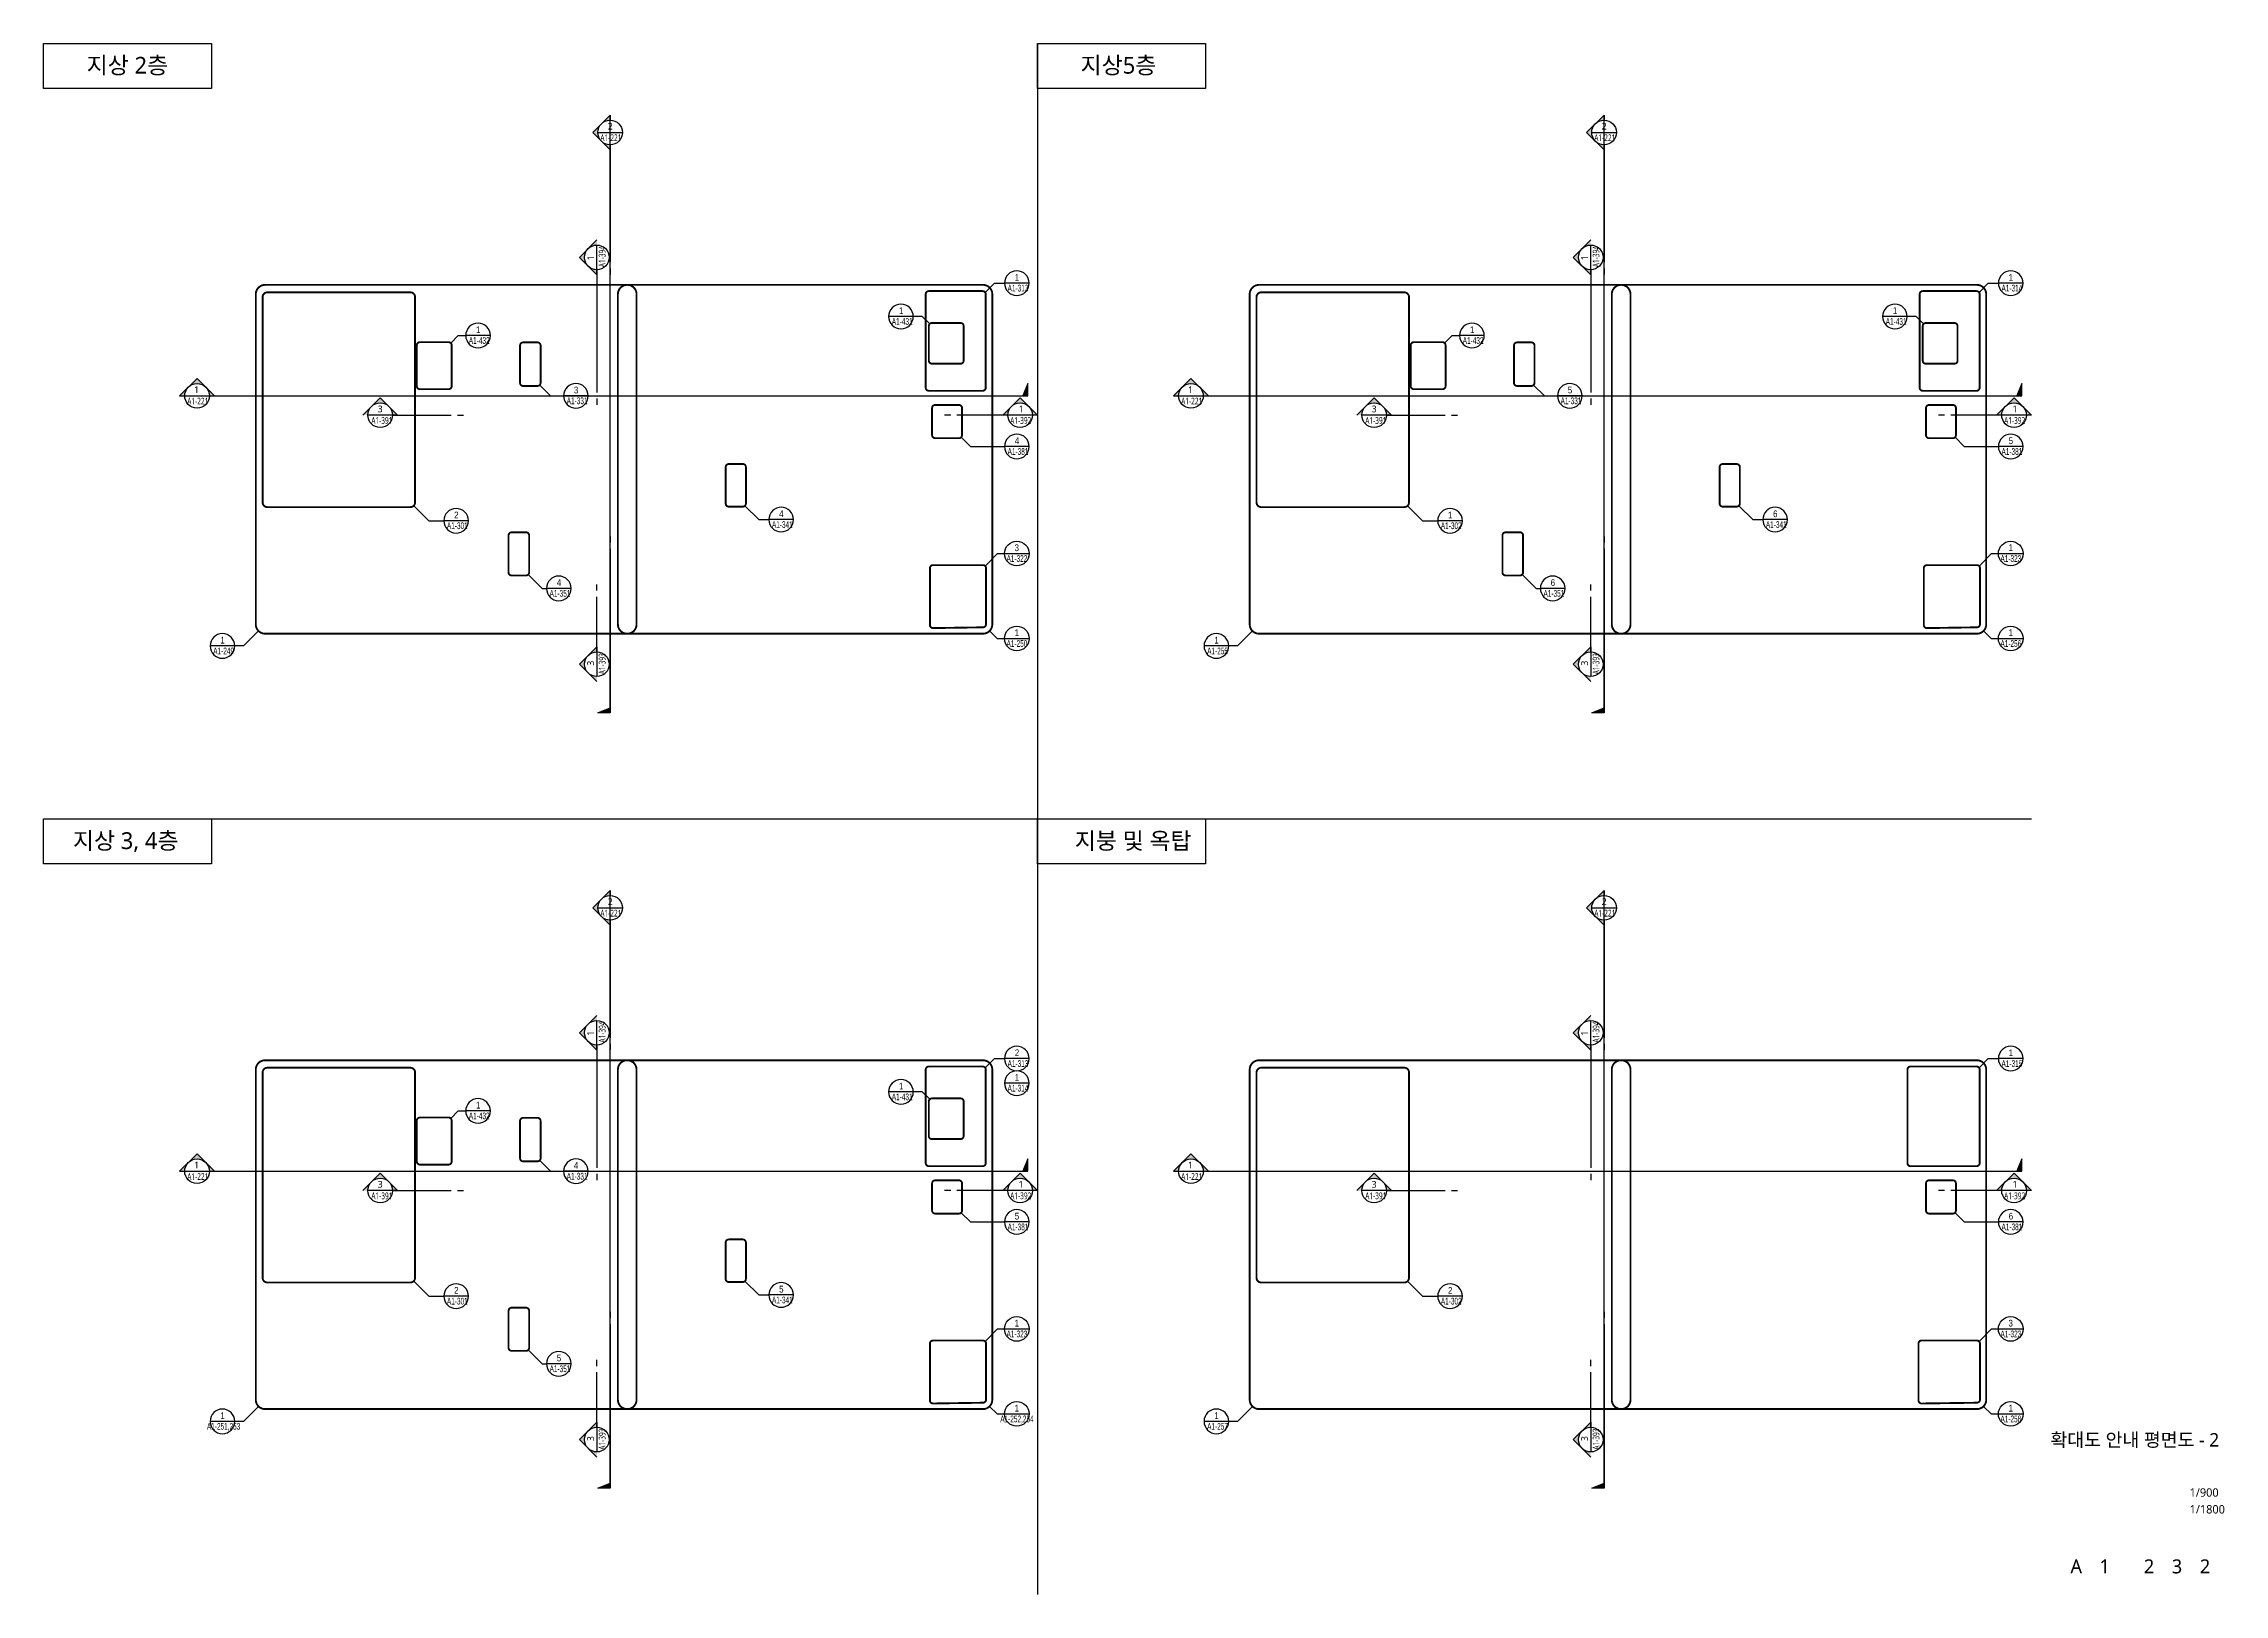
# Model space of a CAD drawing. Header units: millimetres. Extents: x 18000 to 719021, y 9900 to 1026900.
# Drawn here: x 18000 to 719021, y 9900 to 508500 of the extents above; entities that cross this region are included whole.
import ezdxf
from ezdxf.enums import TextEntityAlignment as Align

# ---------------------------------------------------------------- set-up
doc = ezdxf.new("R2010")
doc.units = ezdxf.units.MM
doc.header["$LTSCALE"] = 100
doc.linetypes.add('SYM$0$DASHDOT', pattern=[1, 0.5, -0.25, 0, -0.25])
doc.layers.get('DEFPOINTS').update_dxf_attribs({"color": 161})
for name, color, linetype in [('SYM', 7, 'Continuous'), ('TEXT', 3, 'Continuous'), ('TEXT(노트)', 3, 'Continuous'), ('TEXT-TITLE', 6, 'Continuous'), ('TEXT-기입', 6, 'Continuous'), ('구간정리', 6, 'Continuous'), ('구간정리-TEXT', 3, 'Continuous')]:
    doc.layers.add(name, color=color, linetype=linetype)
doc.styles.add('SYM$0$ARIAL', font='arial.ttf')
doc.styles.add('SYM$0$돋움', font='', dxfattribs={"width": 0.9})
doc.styles.add('나눔바른고딕', font='NanumBarunGothic.ttf')
doc.styles.get('SYM$0$돋움').set_extended_font_data('Dotum')

msp = doc.modelspace()

# ---------------------------------------------------------------- texts
at = {"layer": 'TEXT', "style": '나눔바른고딕'}
for s, p in [('지상 2층', (31838, 498839)), ('지상5층', (351338, 498839)), ('지상 3, 4층', (27429, 249539)), ('지붕 및 옥탑', (349474, 249514))]:
    msp.add_text(s, height=5400, dxfattribs=at).set_placement(p)
at = {"layer": 'TEXT(노트)', "style": '나눔바른고딕', "width": 0.6}
for s, p in [('A1-221', (196962, 477150)), ('A1-221', (516462, 477150)), ('A1-221', (64177, 392470)), ('A1-221', (383677, 392470)), ('A1-391', (123341, 386260)), ('A1-392', (328714, 386260)), ('A1-391', (442841, 386260)), ('A1-392', (648214, 386260)), ('A1-221', (196962, 227850)), ('A1-221', (516462, 227850)), ('A1-221', (64177, 143170)), ('A1-221', (383677, 143170)), ('A1-391', (123341, 136960)), ('A1-392', (328714, 136960)), ('A1-391', (442841, 136960)), ('A1-392', (648214, 136960))]:
    msp.add_text(s, height=2160, dxfattribs=at).set_placement(p)
at = {"layer": 'TEXT(노트)', "style": '나눔바른고딕'}
for s, p in [('2', (199360, 480860)), ('2', (518860, 480860)), ('1', (66365, 396179)), ('1', (385865, 396179)), ('3', (125384, 389969)), ('1', (331420, 389969)), ('3', (444884, 389969)), ('1', (650920, 389969)), ('2', (199360, 231560)), ('2', (518860, 231560)), ('1', (66365, 146879)), ('1', (385865, 146879)), ('3', (125384, 140669)), ('1', (331420, 140669)), ('3', (444884, 140669)), ('1', (650920, 140669))]:
    msp.add_text(s, height=2160, dxfattribs=at).set_placement(p)
at = {"layer": 'TEXT(노트)', "style": '나눔바른고딕', "width": 0.6}
for s, p in [('A1-394', (198620, 436630, 66383)), ('A1-394', (518120, 436630, 66383)), ('A1-393', (198620, 305726)), ('A1-393', (518120, 305726)), ('A1-394', (198620, 187330, 66383)), ('A1-394', (518120, 187330, 66383)), ('A1-393', (198620, 56426)), ('A1-393', (518120, 56426))]:
    msp.add_text(s, height=2160, rotation=90, dxfattribs=at).set_placement(p)
at = {"layer": 'TEXT(노트)', "style": '나눔바른고딕'}
for s, p in [('1', (194910, 438818, 66383)), ('1', (514410, 438818, 66383)), ('3', (194910, 308486)), ('3', (514410, 308486)), ('1', (194910, 189518, 66383)), ('1', (514410, 189518, 66383)), ('3', (194910, 59186)), ('3', (514410, 59186))]:
    msp.add_text(s, height=2160, rotation=90, dxfattribs=at).set_placement(p)
at = {"layer": 'TEXT-TITLE', "style": '나눔바른고딕'}
msp.add_text('확대도 안내 평면도 - 2', height=4320, dxfattribs=at).set_placement((690227, 57430), align=Align.CENTER)
at = {"layer": 'TEXT-기입', "style": '나눔바른고딕'}
for s, p in [('1/900', (707827, 40500)), ('1/1800', (707827, 35100))]:
    msp.add_text(s, height=2700, dxfattribs=at).set_placement(p, align=Align.BOTTOM_LEFT)
for s, p in [('A', (671400, 18900)), ('1', (680513, 18900)), ('2', (694800, 18900)), ('3', (703800, 18900)), ('2', (712800, 18900))]:
    msp.add_text(s, height=4500, dxfattribs=at).set_placement(p, align=Align.MIDDLE_CENTER)

# ---------------------------------------------------------------- blocks, each defined once
blk = doc.blocks.new('SYM$0$det-tar-wi')
at = {"layer": '구간정리', "ltscale": 0.2}
blk.add_line((0, 0), (11, 0), dxfattribs=at)
blk.add_circle((5.5, 0), 5.5, dxfattribs=at)
at = {"layer": '구간정리-TEXT', "color": 3, "style": 'SYM$0$ARIAL'}
blk.add_attdef('2', text='', height=3, dxfattribs=at).set_placement((5.5, 2.58), align=Align.MIDDLE_CENTER)
at = {"layer": '구간정리-TEXT', "color": 3, "style": 'SYM$0$ARIAL', "width": 0.6}
blk.add_attdef('A1.00', text='', height=3, dxfattribs=at).set_placement((5.57, -2.22), align=Align.MIDDLE_CENTER)

# ---------------------------------------------------------------- hatches: boundary and pattern name
at = {"layer": 'SYM'}
h = msp.add_hatch(color=256, dxfattribs=at)
h.paths.add_polyline_path([(194505, 479934), (197305, 482734, 0.4142136), (197305, 477134)])
h.paths.add_polyline_path([(197305, 482734), (200105, 485534), (200105, 483894, 0.1989124)])
h.paths.add_polyline_path([(197305, 477134, 0.1989124), (200105, 475974), (200105, 474334)])
h = msp.add_hatch(color=256, dxfattribs=at)
h.paths.add_polyline_path([(514005, 479934), (516805, 482734, 0.4142136), (516805, 477134)])
h.paths.add_polyline_path([(516805, 482734), (519605, 485534), (519605, 483894, 0.1989124)])
h.paths.add_polyline_path([(516805, 477134, 0.1989124), (519605, 475974), (519605, 474334)])
h = msp.add_hatch(color=256, dxfattribs=at)
h.paths.add_polyline_path([(190236, 439773), (193036, 436973, -0.4142136), (193036, 442573)])
h.paths.add_polyline_path([(193036, 436973), (195836, 434173), (195836, 435813, -0.1989124)])
h.paths.add_polyline_path([(193036, 442573, -0.1989124), (195836, 443733), (195836, 445374)])
h = msp.add_hatch(color=256, dxfattribs=at)
h.paths.add_polyline_path([(509736, 439773), (512536, 436973, -0.4142136), (512536, 442573)])
h.paths.add_polyline_path([(512536, 436973), (515336, 434173), (515336, 435813, -0.1989124)])
h.paths.add_polyline_path([(512536, 442573, -0.1989124), (515336, 443733), (515336, 445374)])
h = msp.add_hatch(color=256, dxfattribs=at)
h.paths.add_polyline_path([(67320, 400854), (64520, 398054, -0.4142136), (70120, 398054)])
h.paths.add_polyline_path([(64520, 398054), (61720, 395254), (63360, 395254, -0.1989124)])
h.paths.add_polyline_path([(70120, 398054, -0.1989124), (71280, 395254), (72921, 395254)])
h = msp.add_hatch(color=256, dxfattribs=at)
h.paths.add_polyline_path([(386820, 400854), (384020, 398054, -0.4142136), (389620, 398054)])
h.paths.add_polyline_path([(384020, 398054), (381220, 395254), (382860, 395254, -0.1989124)])
h.paths.add_polyline_path([(389620, 398054, -0.1989124), (390780, 395254), (392421, 395254)])
h = msp.add_hatch(color=256, dxfattribs=at)
h.paths.add_polyline_path([(126200, 394644), (129000, 391844, 0.4142136), (123400, 391844)])
h.paths.add_polyline_path([(129000, 391844), (131800, 389044), (130160, 389044, 0.1989124)])
h.paths.add_polyline_path([(123400, 391844, 0.1989124), (122240, 389044), (120600, 389044)])
h = msp.add_hatch(color=256, dxfattribs=at)
h.paths.add_polyline_path([(331900, 394644), (334700, 391844, 0.4142136), (329100, 391844)])
h.paths.add_polyline_path([(334700, 391844), (337500, 389044), (335860, 389044, 0.1989124)])
h.paths.add_polyline_path([(329100, 391844, 0.1989124), (327940, 389044), (326299, 389044)])
for points in [[(334375, 399214), (332791, 395254), (334375, 395254)], [(653875, 399214), (652291, 395254), (653875, 395254)], [(196145, 293366), (200105, 294950), (200105, 293366)], [(515645, 293366), (519605, 294950), (519605, 293366)], [(334375, 149914), (332791, 145954), (334375, 145954)], [(653875, 149914), (652291, 145954), (653875, 145954)], [(196145, 44066), (200105, 45650), (200105, 44066)], [(515645, 44066), (519605, 45650), (519605, 44066)]]:
    msp.add_hatch(color=256, dxfattribs=at).paths.add_polyline_path(points)
h = msp.add_hatch(color=256, dxfattribs=at)
h.paths.add_polyline_path([(445700, 394644), (448500, 391844, 0.4142136), (442900, 391844)])
h.paths.add_polyline_path([(448500, 391844), (451300, 389044), (449660, 389044, 0.1989124)])
h.paths.add_polyline_path([(442900, 391844, 0.1989124), (441740, 389044), (440100, 389044)])
h = msp.add_hatch(color=256, dxfattribs=at)
h.paths.add_polyline_path([(651400, 394644), (654200, 391844, 0.4142136), (648600, 391844)])
h.paths.add_polyline_path([(654200, 391844), (657000, 389044), (655360, 389044, 0.1989124)])
h.paths.add_polyline_path([(648600, 391844, 0.1989124), (647440, 389044), (645799, 389044)])
h = msp.add_hatch(color=256, dxfattribs=at)
h.paths.add_polyline_path([(190236, 308966), (193036, 311767, 0.4142136), (193036, 306166)])
h.paths.add_polyline_path([(193036, 311767), (195836, 314567), (195836, 312926, 0.1989124)])
h.paths.add_polyline_path([(193036, 306166, 0.1989124), (195836, 305006), (195836, 303366)])
h = msp.add_hatch(color=256, dxfattribs=at)
h.paths.add_polyline_path([(509736, 308966), (512536, 311767, 0.4142136), (512536, 306166)])
h.paths.add_polyline_path([(512536, 311767), (515336, 314567), (515336, 312926, 0.1989124)])
h.paths.add_polyline_path([(512536, 306166, 0.1989124), (515336, 305006), (515336, 303366)])
h = msp.add_hatch(color=256, dxfattribs=at)
h.paths.add_polyline_path([(194505, 230634), (197305, 233434, 0.4142136), (197305, 227834)])
h.paths.add_polyline_path([(197305, 233434), (200105, 236234), (200105, 234594, 0.1989124)])
h.paths.add_polyline_path([(197305, 227834, 0.1989124), (200105, 226674), (200105, 225034)])
h = msp.add_hatch(color=256, dxfattribs=at)
h.paths.add_polyline_path([(514005, 230634), (516805, 233434, 0.4142136), (516805, 227834)])
h.paths.add_polyline_path([(516805, 233434), (519605, 236234), (519605, 234594, 0.1989124)])
h.paths.add_polyline_path([(516805, 227834, 0.1989124), (519605, 226674), (519605, 225034)])
h = msp.add_hatch(color=256, dxfattribs=at)
h.paths.add_polyline_path([(190236, 190473), (193036, 187673, -0.4142136), (193036, 193273)])
h.paths.add_polyline_path([(193036, 187673), (195836, 184873), (195836, 186513, -0.1989124)])
h.paths.add_polyline_path([(193036, 193273, -0.1989124), (195836, 194433), (195836, 196074)])
h = msp.add_hatch(color=256, dxfattribs=at)
h.paths.add_polyline_path([(509736, 190473), (512536, 187673, -0.4142136), (512536, 193273)])
h.paths.add_polyline_path([(512536, 187673), (515336, 184873), (515336, 186513, -0.1989124)])
h.paths.add_polyline_path([(512536, 193273, -0.1989124), (515336, 194433), (515336, 196074)])
h = msp.add_hatch(color=256, dxfattribs=at)
h.paths.add_polyline_path([(67320, 151554), (64520, 148754, -0.4142136), (70120, 148754)])
h.paths.add_polyline_path([(64520, 148754), (61720, 145954), (63360, 145954, -0.1989124)])
h.paths.add_polyline_path([(70120, 148754, -0.1989124), (71280, 145954), (72921, 145954)])
h = msp.add_hatch(color=256, dxfattribs=at)
h.paths.add_polyline_path([(386820, 151554), (384020, 148754, -0.4142136), (389620, 148754)])
h.paths.add_polyline_path([(384020, 148754), (381220, 145954), (382860, 145954, -0.1989124)])
h.paths.add_polyline_path([(389620, 148754, -0.1989124), (390780, 145954), (392421, 145954)])
h = msp.add_hatch(color=256, dxfattribs=at)
h.paths.add_polyline_path([(126200, 145344), (129000, 142544, 0.4142136), (123400, 142544)])
h.paths.add_polyline_path([(129000, 142544), (131800, 139744), (130160, 139744, 0.1989124)])
h.paths.add_polyline_path([(123400, 142544, 0.1989124), (122240, 139744), (120600, 139744)])
h = msp.add_hatch(color=256, dxfattribs=at)
h.paths.add_polyline_path([(331900, 145344), (334700, 142544, 0.4142136), (329100, 142544)])
h.paths.add_polyline_path([(334700, 142544), (337500, 139744), (335860, 139744, 0.1989124)])
h.paths.add_polyline_path([(329100, 142544, 0.1989124), (327940, 139744), (326299, 139744)])
h = msp.add_hatch(color=256, dxfattribs=at)
h.paths.add_polyline_path([(445700, 145344), (448500, 142544, 0.4142136), (442900, 142544)])
h.paths.add_polyline_path([(448500, 142544), (451300, 139744), (449660, 139744, 0.1989124)])
h.paths.add_polyline_path([(442900, 142544, 0.1989124), (441740, 139744), (440100, 139744)])
h = msp.add_hatch(color=256, dxfattribs=at)
h.paths.add_polyline_path([(651400, 145344), (654200, 142544, 0.4142136), (648600, 142544)])
h.paths.add_polyline_path([(654200, 142544), (657000, 139744), (655360, 139744, 0.1989124)])
h.paths.add_polyline_path([(648600, 142544, 0.1989124), (647440, 139744), (645799, 139744)])
h = msp.add_hatch(color=256, dxfattribs=at)
h.paths.add_polyline_path([(190236, 59666), (193036, 62467, 0.4142136), (193036, 56866)])
h.paths.add_polyline_path([(193036, 62467), (195836, 65267), (195836, 63626, 0.1989124)])
h.paths.add_polyline_path([(193036, 56866, 0.1989124), (195836, 55706), (195836, 54066)])
h = msp.add_hatch(color=256, dxfattribs=at)
h.paths.add_polyline_path([(509736, 59666), (512536, 62467, 0.4142136), (512536, 56866)])
h.paths.add_polyline_path([(512536, 62467), (515336, 65267), (515336, 63626, 0.1989124)])
h.paths.add_polyline_path([(512536, 56866, 0.1989124), (515336, 55706), (515336, 54066)])

# ---------------------------------------------------------------- linework, layer by layer
for p, q in [((337500, 508500), (337500, 9900)), ((196145, 479934), (204065, 479934)), ((515645, 479934), (523565, 479934)), ((195836, 435813, 66383), (195836, 443733, 66383)), ((515336, 435813, 66383), (515336, 443733, 66383)), ((63360, 395254), (71280, 395254)), ((382860, 395254), (390780, 395254)), ((130160, 389044), (122240, 389044)), ((335860, 389044), (327940, 389044)), ((449660, 389044), (441740, 389044)), ((655360, 389044), (647440, 389044)), ((195836, 312926), (195836, 305006)), ((515336, 312926), (515336, 305006)), ((18000, 259200), (657000, 259200)), ((196145, 230634), (204065, 230634)), ((515645, 230634), (523565, 230634)), ((195836, 186513, 66383), (195836, 194433, 66383)), ((515336, 186513, 66383), (515336, 194433, 66383)), ((63360, 145954), (71280, 145954)), ((382860, 145954), (390780, 145954)), ((130160, 139744), (122240, 139744)), ((335860, 139744), (327940, 139744)), ((449660, 139744), (441740, 139744)), ((655360, 139744), (647440, 139744)), ((195836, 63626), (195836, 55706)), ((515336, 63626), (515336, 55706))]:
    msp.add_line(p, q)
for points in [[(72000, 494100), (18000, 494100), (18000, 508500), (72000, 508500)], [(391500, 494100), (337500, 494100), (337500, 508500), (391500, 508500)], [(72000, 244800), (18000, 244800), (18000, 259200), (72000, 259200)], [(391500, 244800), (337500, 244800), (337500, 259200), (391500, 259200)]]:
    msp.add_lwpolyline(points, close=True)
at = {"layer": 'DEFPOINTS'}
for p, q in [((200105, 293366), (200105, 485534)), ((519605, 293366), (519605, 485534)), ((61720, 395254), (334375, 395254)), ((381220, 395254), (653875, 395254)), ((200105, 44066), (200105, 236234)), ((519605, 44066), (519605, 236234)), ((61720, 145954), (334375, 145954)), ((381220, 145954), (653875, 145954))]:
    msp.add_line(p, q, dxfattribs=at)
at = {"layer": 'SYM'}
for p, q in [((200105, 485534), (194505, 479934)), ((200105, 485534), (200105, 483894)), ((519605, 485534), (514005, 479934)), ((519605, 485534), (519605, 483894)), ((200105, 474334), (194505, 479934)), ((519605, 474334), (514005, 479934)), ((200105, 475974), (200105, 438194)), ((519605, 475974), (519605, 438194)), ((195836, 445374, 66383), (190236, 439773, 66383)), ((515336, 445374, 66383), (509736, 439773, 66383)), ((195836, 434173, 66383), (190236, 439773, 66383)), ((195836, 434173, 66383), (195836, 435813, 66383)), ((195836, 435813, 66383), (195836, 396349, 66383)), ((200105, 436214), (200105, 434234)), ((515336, 434173, 66383), (509736, 439773, 66383)), ((515336, 434173, 66383), (515336, 435813, 66383)), ((515336, 435813, 66383), (515336, 396349, 66383)), ((519605, 436214), (519605, 434234)), ((61720, 395254), (67320, 400854)), ((72921, 395254), (67320, 400854)), ((381220, 395254), (386820, 400854)), ((392421, 395254), (386820, 400854)), ((61720, 395254), (63360, 395254)), ((71280, 395254), (109060, 395254)), ((111040, 395254), (113020, 395254)), ((120600, 389044), (126200, 394644)), ((131800, 389044), (126200, 394644)), ((195836, 394369, 66383), (195836, 392389, 66383)), ((283075, 395254), (285055, 395254)), ((287035, 395254), (334375, 395254)), ((326299, 389044), (331900, 394644)), ((337500, 389044), (331900, 394644)), ((334375, 399214), (332791, 395254)), ((334375, 395254), (334375, 399214)), ((381220, 395254), (382860, 395254)), ((390780, 395254), (428560, 395254)), ((430540, 395254), (432520, 395254)), ((440100, 389044), (445700, 394644)), ((451300, 389044), (445700, 394644)), ((515336, 394369, 66383), (515336, 392389, 66383)), ((602575, 395254), (604555, 395254)), ((606535, 395254), (653875, 395254)), ((645799, 389044), (651400, 394644)), ((657000, 389044), (651400, 394644)), ((653875, 399214), (652291, 395254)), ((653875, 395254), (653875, 399214)), ((131800, 389044), (130160, 389044)), ((130160, 389044), (149050, 389044)), ((151030, 389044), (153010, 389044)), ((309585, 389044), (307605, 389044)), ((327940, 389044), (311565, 389044)), ((337500, 389044), (335860, 389044)), ((451300, 389044), (449660, 389044)), ((449660, 389044), (468550, 389044)), ((470530, 389044), (472510, 389044)), ((629085, 389044), (627105, 389044)), ((647440, 389044), (631065, 389044)), ((657000, 389044), (655360, 389044)), ((200105, 350066), (200105, 348086)), ((200105, 346106), (200105, 293366)), ((519605, 350066), (519605, 348086)), ((519605, 346106), (519605, 293366)), ((195836, 332613), (195836, 334593)), ((195836, 312926), (195836, 330633)), ((515336, 332613), (515336, 334593)), ((515336, 312926), (515336, 330633)), ((195836, 314567), (190236, 308966)), ((195836, 303366), (190236, 308966)), ((195836, 314567), (195836, 312926)), ((515336, 314567), (509736, 308966)), ((515336, 303366), (509736, 308966)), ((515336, 314567), (515336, 312926)), ((196145, 293366), (200105, 294950)), ((515645, 293366), (519605, 294950)), ((200105, 293366), (196145, 293366)), ((519605, 293366), (515645, 293366)), ((200105, 236234), (194505, 230634)), ((200105, 236234), (200105, 234594)), ((519605, 236234), (514005, 230634)), ((519605, 236234), (519605, 234594)), ((200105, 225034), (194505, 230634)), ((200105, 226674), (200105, 188894)), ((519605, 225034), (514005, 230634)), ((519605, 226674), (519605, 188894)), ((195836, 196074, 66383), (190236, 190473, 66383)), ((195836, 184873, 66383), (190236, 190473, 66383)), ((515336, 196074, 66383), (509736, 190473, 66383)), ((515336, 184873, 66383), (509736, 190473, 66383)), ((195836, 184873, 66383), (195836, 186513, 66383)), ((195836, 186513, 66383), (195836, 147049, 66383)), ((200105, 186914), (200105, 184934)), ((515336, 184873, 66383), (515336, 186513, 66383)), ((515336, 186513, 66383), (515336, 147049, 66383)), ((519605, 186914), (519605, 184934)), ((61720, 145954), (67320, 151554)), ((72921, 145954), (67320, 151554)), ((334375, 149914), (332791, 145954)), ((334375, 145954), (334375, 149914)), ((381220, 145954), (386820, 151554)), ((392421, 145954), (386820, 151554)), ((653875, 149914), (652291, 145954)), ((653875, 145954), (653875, 149914)), ((61720, 145954), (63360, 145954)), ((71280, 145954), (109060, 145954)), ((111040, 145954), (113020, 145954)), ((120600, 139744), (126200, 145344)), ((131800, 139744), (126200, 145344)), ((195836, 145069, 66383), (195836, 143089, 66383)), ((283075, 145954), (285055, 145954)), ((287035, 145954), (334375, 145954)), ((326299, 139744), (331900, 145344)), ((337500, 139744), (331900, 145344)), ((381220, 145954), (382860, 145954)), ((390780, 145954), (428560, 145954)), ((430540, 145954), (432520, 145954)), ((440100, 139744), (445700, 145344)), ((451300, 139744), (445700, 145344)), ((515336, 145069, 66383), (515336, 143089, 66383)), ((602575, 145954), (604555, 145954)), ((606535, 145954), (653875, 145954)), ((645799, 139744), (651400, 145344)), ((657000, 139744), (651400, 145344)), ((131800, 139744), (130160, 139744)), ((130160, 139744), (149050, 139744)), ((151030, 139744), (153010, 139744)), ((309585, 139744), (307605, 139744)), ((327940, 139744), (311565, 139744)), ((337500, 139744), (335860, 139744)), ((451300, 139744), (449660, 139744)), ((449660, 139744), (468550, 139744)), ((470530, 139744), (472510, 139744)), ((629085, 139744), (627105, 139744)), ((647440, 139744), (631065, 139744)), ((657000, 139744), (655360, 139744)), ((200105, 100766), (200105, 98786)), ((519605, 100766), (519605, 98786)), ((200105, 96806), (200105, 44066)), ((519605, 96806), (519605, 44066)), ((195836, 83313), (195836, 85293)), ((515336, 83313), (515336, 85293)), ((195836, 63626), (195836, 81333)), ((515336, 63626), (515336, 81333)), ((195836, 65267), (190236, 59666)), ((195836, 65267), (195836, 63626)), ((515336, 65267), (509736, 59666)), ((515336, 65267), (515336, 63626)), ((195836, 54066), (190236, 59666)), ((515336, 54066), (509736, 59666)), ((196145, 44066), (200105, 45650)), ((200105, 44066), (196145, 44066)), ((515645, 44066), (519605, 45650)), ((519605, 44066), (515645, 44066))]:
    msp.add_line(p, q, dxfattribs=at)
for centre in [(200105, 479934), (519605, 479934), (195836, 439773, 66383), (515336, 439773, 66383), (67320, 395254), (126200, 389044), (331900, 389044), (386820, 395254), (445700, 389044), (651400, 389044), (195836, 308966), (515336, 308966), (200105, 230634), (519605, 230634), (195836, 190473, 66383), (515336, 190473, 66383), (67320, 145954), (386820, 145954), (126200, 139744), (331900, 139744), (445700, 139744), (651400, 139744), (195836, 59666), (515336, 59666)]:
    msp.add_circle(centre, 3960, dxfattribs=at)
at = {"layer": '구간정리', "linetype": 'SYM$0$DASHDOT', "ltscale": 20, "const_width": 600}
for points in [[(205605, 318779), (89205, 318779, -0.4142136), (86205, 321779), (86205, 427929, -0.4142136), (89205, 430929), (205605, 430929, -0.4142136), (208605, 427929), (208605, 321779, -0.4142136)], [(135905, 359479), (89905, 359479, -0.4142136), (88405, 360979), (88405, 427029, -0.4142136), (89905, 428529), (135905, 428529, -0.4142136), (137405, 427029), (137405, 360979, -0.4142136)], [(205605, 318779), (319955, 318779, 0.4142136), (322955, 321779), (322955, 427929, 0.4142136), (319955, 430929), (205605, 430929, 0.4142136), (202605, 427929), (202605, 321779, 0.4142136)], [(302555, 396879), (319855, 396879, 0.4142136), (320855, 397879), (320855, 427929, 0.4142136), (319855, 428929), (302555, 428929, 0.4142136), (301555, 427929), (301555, 397879, 0.4142136)], [(525105, 318779), (408705, 318779, -0.4142136), (405705, 321779), (405705, 427929, -0.4142136), (408705, 430929), (525105, 430929, -0.4142136), (528105, 427929), (528105, 321779, -0.4142136)], [(455405, 359479), (409405, 359479, -0.4142136), (407905, 360979), (407905, 427029, -0.4142136), (409405, 428529), (455405, 428529, -0.4142136), (456905, 427029), (456905, 360979, -0.4142136)], [(525105, 318779), (639455, 318779, 0.4142136), (642455, 321779), (642455, 427929, 0.4142136), (639455, 430929), (525105, 430929, 0.4142136), (522105, 427929), (522105, 321779, 0.4142136)], [(622055, 396879), (639355, 396879, 0.4142136), (640355, 397879), (640355, 427929, 0.4142136), (639355, 428929), (622055, 428929, 0.4142136), (621055, 427929), (621055, 397879, 0.4142136)], [(303555, 405584), (312750, 405584, 0.4142136), (313750, 406584), (313750, 417674, 0.4142136), (312750, 418674), (303555, 418674, 0.4142136), (302555, 417674), (302555, 406584, 0.4142136)], [(623055, 405584), (632250, 405584, 0.4142136), (633250, 406584), (633250, 417674, 0.4142136), (632250, 418674), (623055, 418674, 0.4142136), (622055, 417674), (622055, 406584, 0.4142136)], [(138968, 397379), (148166, 397379, 0.4142136), (149166, 398379), (149166, 411516, 0.4142136), (148166, 412516), (138968, 412516, 0.4142136), (137968, 411516), (137968, 398379, 0.4142136)], [(176755, 398429), (172155, 398429, -0.4142136), (171155, 399429), (171155, 411429, -0.4142136), (172155, 412429), (176755, 412429, -0.4142136), (177755, 411429), (177755, 399429, -0.4142136)], [(458468, 397379), (467666, 397379, 0.4142136), (468666, 398379), (468666, 411516, 0.4142136), (467666, 412516), (458468, 412516, 0.4142136), (457468, 411516), (457468, 398379, 0.4142136)], [(496255, 398429), (491655, 398429, -0.4142136), (490655, 399429), (490655, 411429, -0.4142136), (491655, 412429), (496255, 412429, -0.4142136), (497255, 411429), (497255, 399429, -0.4142136)], [(304605, 392329), (312230, 392329, -0.4142136), (313230, 391329), (313230, 382629, -0.4142136), (312230, 381629), (304605, 381629, -0.4142136), (303605, 382629), (303605, 391329, -0.4142136)], [(624105, 392329), (631730, 392329, -0.4142136), (632730, 391329), (632730, 382629, -0.4142136), (631730, 381629), (624105, 381629, -0.4142136), (623105, 382629), (623105, 391329, -0.4142136)], [(238255, 359629), (242755, 359629, 0.4142136), (243755, 360629), (243755, 372329, 0.4142136), (242755, 373329), (238255, 373329, 0.4142136), (237255, 372329), (237255, 360629, 0.4142136)], [(557755, 359629), (562255, 359629, 0.4142136), (563255, 360629), (563255, 372329, 0.4142136), (562255, 373329), (557755, 373329, 0.4142136), (556755, 372329), (556755, 360629, 0.4142136)], [(173080, 337504), (168455, 337504, -0.4142136), (167455, 338504), (167455, 350379, -0.4142136), (168455, 351379), (173080, 351379, -0.4142136), (174080, 350379), (174080, 338504, -0.4142136)], [(492580, 337504), (487955, 337504, -0.4142136), (486955, 338504), (486955, 350379, -0.4142136), (487955, 351379), (492580, 351379, -0.4142136), (493580, 350379), (493580, 338504, -0.4142136)], [(319955, 340829), (303905, 340829, 0.4142136), (302905, 339829), (302905, 321579, 0.4179554), (303918, 320579), (319968, 320825, 0.4104816), (320955, 321824), (320955, 339829, 0.4142136)], [(639455, 340829), (623405, 340829, 0.4142136), (622405, 339829), (622405, 321579, 0.4179554), (623418, 320579), (639468, 320825, 0.4104816), (640455, 321824), (640455, 339829, 0.4142136)], [(205605, 69479), (89205, 69479, -0.4142136), (86205, 72479), (86205, 178629, -0.4142136), (89205, 181629), (205605, 181629, -0.4142136), (208605, 178629), (208605, 72479, -0.4142136)], [(135905, 110179), (89905, 110179, -0.4142136), (88405, 111679), (88405, 177729, -0.4142136), (89905, 179229), (135905, 179229, -0.4142136), (137405, 177729), (137405, 111679, -0.4142136)], [(205605, 69479), (319955, 69479, 0.4142136), (322955, 72479), (322955, 178629, 0.4142136), (319955, 181629), (205605, 181629, 0.4142136), (202605, 178629), (202605, 72479, 0.4142136)], [(302555, 147579), (319855, 147579, 0.4142136), (320855, 148579), (320855, 178629, 0.4142136), (319855, 179629), (302555, 179629, 0.4142136), (301555, 178629), (301555, 148579, 0.4142136)], [(525105, 69479), (408705, 69479, -0.4142136), (405705, 72479), (405705, 178629, -0.4142136), (408705, 181629), (525105, 181629, -0.4142136), (528105, 178629), (528105, 72479, -0.4142136)], [(455405, 110179), (409405, 110179, -0.4142136), (407905, 111679), (407905, 177729, -0.4142136), (409405, 179229), (455405, 179229, -0.4142136), (456905, 177729), (456905, 111679, -0.4142136)], [(525105, 69479), (639455, 69479, 0.4142136), (642455, 72479), (642455, 178629, 0.4142136), (639455, 181629), (525105, 181629, 0.4142136), (522105, 178629), (522105, 72479, 0.4142136)], [(618155, 147579), (639355, 147579, 0.4142136), (640355, 148579), (640355, 178629, 0.4142136), (639355, 179629), (618155, 179629, 0.4142136), (617155, 178629), (617155, 148579, 0.4142136)], [(303555, 156284), (312750, 156284, 0.4142136), (313750, 157284), (313750, 168374, 0.4142136), (312750, 169374), (303555, 169374, 0.4142136), (302555, 168374), (302555, 157284, 0.4142136)], [(138968, 148079), (148166, 148079, 0.4142136), (149166, 149079), (149166, 162216, 0.4142136), (148166, 163216), (138968, 163216, 0.4142136), (137968, 162216), (137968, 149079, 0.4142136)], [(176755, 149129), (172155, 149129, -0.4142136), (171155, 150129), (171155, 162129, -0.4142136), (172155, 163129), (176755, 163129, -0.4142136), (177755, 162129), (177755, 150129, -0.4142136)], [(304605, 143029), (312230, 143029, -0.4142136), (313230, 142029), (313230, 133329, -0.4142136), (312230, 132329), (304605, 132329, -0.4142136), (303605, 133329), (303605, 142029, -0.4142136)], [(624105, 143029), (631730, 143029, -0.4142136), (632730, 142029), (632730, 133329, -0.4142136), (631730, 132329), (624105, 132329, -0.4142136), (623105, 133329), (623105, 142029, -0.4142136)], [(238255, 110329), (242755, 110329, 0.4142136), (243755, 111329), (243755, 123029, 0.4142136), (242755, 124029), (238255, 124029, 0.4142136), (237255, 123029), (237255, 111329, 0.4142136)], [(173080, 88204), (168455, 88204, -0.4142136), (167455, 89204), (167455, 101079, -0.4142136), (168455, 102079), (173080, 102079, -0.4142136), (174080, 101079), (174080, 89204, -0.4142136)], [(319955, 91529), (303905, 91529, 0.4142136), (302905, 90529), (302905, 72279, 0.4179554), (303918, 71279), (319968, 71525, 0.4104816), (320955, 72524), (320955, 90529, 0.4142136)], [(639455, 91529), (621692, 91529, 0.4142136), (620692, 90529), (620692, 72279, 0.4179554), (621705, 71279), (639468, 71525, 0.4104816), (640455, 72524), (640455, 90529, 0.4142136)]]:
    msp.add_lwpolyline(points, format="xyb", close=True, dxfattribs=at)
at = {"layer": '구간정리', "ltscale": 0.2}
for points in [[(320668, 428511), (323638, 431481), (326875, 431481)], [(640168, 428511), (643138, 431481), (646375, 431481)], [(302848, 418381), (300464, 420765), (297565, 420765)], [(622348, 418381), (619964, 420765), (617065, 420765)], [(148873, 412223), (151291, 414641), (153685, 414641)], [(468373, 412223), (470791, 414641), (473185, 414641)], [(177462, 398721), (180930, 395254), (185145, 395254)], [(496962, 398721), (500430, 395254), (504645, 395254)], [(312937, 381921), (315907, 378952), (326875, 378952)], [(632437, 381921), (635407, 378952), (646375, 378952)], [(136966, 359918), (141801, 355082), (146645, 355082)], [(243462, 359921), (247917, 355467), (251133, 355467)], [(456466, 359918), (461301, 355082), (466145, 355082)], [(562962, 359921), (567417, 355467), (570633, 355467)], [(320655, 340543), (324660, 344547), (326875, 344547)], [(640155, 340543), (644160, 344547), (646375, 344547)], [(173787, 337796), (178242, 333342), (179645, 333342)], [(493287, 337796), (497742, 333342), (499145, 333342)], [(87084, 319657), (82261, 314834), (79444, 314834)], [(322076, 319657), (324512, 317221), (326875, 317221)], [(406584, 319657), (401761, 314834), (398944, 314834)], [(641576, 319657), (644012, 317221), (646375, 317221)], [(320668, 179211), (323638, 182181), (326875, 182181)], [(640168, 179211), (643138, 182181), (646375, 182181)], [(302848, 169081), (300464, 171465), (297565, 171465)], [(148873, 162923), (151291, 165341), (153685, 165341)], [(177462, 149421), (180930, 145954), (185145, 145954)], [(312937, 132621), (315907, 129652), (326875, 129652)], [(632437, 132621), (635407, 129652), (646375, 129652)], [(136966, 110618), (141801, 105782), (146645, 105782)], [(243462, 110621), (247917, 106167), (251133, 106167)], [(456466, 110618), (461301, 105782), (466145, 105782)], [(320655, 91243), (324660, 95247), (326875, 95247)], [(640155, 91243), (644160, 95247), (646375, 95247)], [(173787, 88496), (178242, 84042), (179645, 84042)], [(87084, 70357), (82261, 65534), (79444, 65534)], [(322076, 70357), (324512, 67921), (326875, 67921)], [(406584, 70357), (401761, 65534), (398944, 65534)], [(641576, 70357), (644012, 67921), (646375, 67921)], [(641576, 70357), (644012, 67921), (646375, 67921)]]:
    msp.add_lwpolyline(points, dxfattribs=at)

# ---------------------------------------------------------------- block references
at = {"layer": '구간정리'}
ref = msp.add_blockref('SYM$0$det-tar-wi', (334795, 431481), dxfattribs=dict(at, xscale=-720, yscale=720, zscale=720))
ref.add_attrib('A1.00', 'A1-313', dxfattribs={"layer": '구간정리-TEXT', "color": 3, "height": 2160, "style": 'SYM$0$돋움', "width": 0.6}).set_placement((331219, 429880), align=Align.MIDDLE_CENTER)
ref.add_attrib('2', '1', dxfattribs={"layer": '구간정리-TEXT', "color": 3, "height": 2160, "style": 'SYM$0$돋움', "width": 0.9}).set_placement((330896, 433341), align=Align.MIDDLE_CENTER)
ref = msp.add_blockref('SYM$0$det-tar-wi', (654295, 431481), dxfattribs=dict(at, xscale=-720, yscale=720, zscale=720))
ref.add_attrib('A1.00', 'A1-314', dxfattribs={"layer": '구간정리-TEXT', "color": 3, "height": 2160, "style": 'SYM$0$돋움', "width": 0.6}).set_placement((650719, 429880), align=Align.MIDDLE_CENTER)
ref.add_attrib('2', '1', dxfattribs={"layer": '구간정리-TEXT', "color": 3, "height": 2160, "style": 'SYM$0$돋움', "width": 0.9}).set_placement((650396, 433341), align=Align.MIDDLE_CENTER)
ref = msp.add_blockref('SYM$0$det-tar-wi', (297565, 420765), dxfattribs=dict(at, xscale=-720, yscale=720, zscale=720))
ref.add_attrib('A1.00', 'A1-431', dxfattribs={"layer": '구간정리-TEXT', "color": 3, "height": 2160, "style": 'SYM$0$돋움', "width": 0.6}).set_placement((293989, 419164), align=Align.MIDDLE_CENTER)
ref.add_attrib('2', '1', dxfattribs={"layer": '구간정리-TEXT', "color": 3, "height": 2160, "style": 'SYM$0$돋움', "width": 0.9}).set_placement((293666, 422625), align=Align.MIDDLE_CENTER)
ref = msp.add_blockref('SYM$0$det-tar-wi', (617065, 420765), dxfattribs=dict(at, xscale=-720, yscale=720, zscale=720))
ref.add_attrib('A1.00', 'A1-431', dxfattribs={"layer": '구간정리-TEXT', "color": 3, "height": 2160, "style": 'SYM$0$돋움', "width": 0.6}).set_placement((613489, 419164), align=Align.MIDDLE_CENTER)
ref.add_attrib('2', '1', dxfattribs={"layer": '구간정리-TEXT', "color": 3, "height": 2160, "style": 'SYM$0$돋움', "width": 0.9}).set_placement((613166, 422625), align=Align.MIDDLE_CENTER)
ref = msp.add_blockref('SYM$0$det-tar-wi', (161605, 414641), dxfattribs=dict(at, xscale=-720, yscale=720, zscale=720))
ref.add_attrib('A1.00', 'A1-432', dxfattribs={"layer": '구간정리-TEXT', "color": 3, "height": 2160, "style": 'SYM$0$돋움', "width": 0.6}).set_placement((158029, 413040), align=Align.MIDDLE_CENTER)
ref.add_attrib('2', '1', dxfattribs={"layer": '구간정리-TEXT', "color": 3, "height": 2160, "style": 'SYM$0$돋움', "width": 0.9}).set_placement((157706, 416501), align=Align.MIDDLE_CENTER)
ref = msp.add_blockref('SYM$0$det-tar-wi', (481105, 414641), dxfattribs=dict(at, xscale=-720, yscale=720, zscale=720))
ref.add_attrib('A1.00', 'A1-432', dxfattribs={"layer": '구간정리-TEXT', "color": 3, "height": 2160, "style": 'SYM$0$돋움', "width": 0.6}).set_placement((477529, 413040), align=Align.MIDDLE_CENTER)
ref.add_attrib('2', '1', dxfattribs={"layer": '구간정리-TEXT', "color": 3, "height": 2160, "style": 'SYM$0$돋움', "width": 0.9}).set_placement((477206, 416501), align=Align.MIDDLE_CENTER)
ref = msp.add_blockref('SYM$0$det-tar-wi', (193065, 395254), dxfattribs=dict(at, xscale=-720, yscale=720, zscale=720))
ref.add_attrib('A1.00', 'A1-331', dxfattribs={"layer": '구간정리-TEXT', "color": 3, "height": 2160, "style": 'SYM$0$돋움', "width": 0.6}).set_placement((189489, 393653), align=Align.MIDDLE_CENTER)
ref.add_attrib('2', '3', dxfattribs={"layer": '구간정리-TEXT', "color": 3, "height": 2160, "style": 'SYM$0$돋움', "width": 0.9}).set_placement((189166, 397113), align=Align.MIDDLE_CENTER)
ref = msp.add_blockref('SYM$0$det-tar-wi', (512565, 395254), dxfattribs=dict(at, xscale=-720, yscale=720, zscale=720))
ref.add_attrib('A1.00', 'A1-331', dxfattribs={"layer": '구간정리-TEXT', "color": 3, "height": 2160, "style": 'SYM$0$돋움', "width": 0.6}).set_placement((508989, 393653), align=Align.MIDDLE_CENTER)
ref.add_attrib('2', '5', dxfattribs={"layer": '구간정리-TEXT', "color": 3, "height": 2160, "style": 'SYM$0$돋움', "width": 0.9}).set_placement((508666, 397113), align=Align.MIDDLE_CENTER)
ref = msp.add_blockref('SYM$0$det-tar-wi', (334795, 378952), dxfattribs=dict(at, xscale=-720, yscale=720, zscale=720))
ref.add_attrib('A1.00', 'A1-381', dxfattribs={"layer": '구간정리-TEXT', "color": 3, "height": 2160, "style": 'SYM$0$돋움', "width": 0.6}).set_placement((331219, 377351), align=Align.MIDDLE_CENTER)
ref.add_attrib('2', '4', dxfattribs={"layer": '구간정리-TEXT', "color": 3, "height": 2160, "style": 'SYM$0$돋움', "width": 0.9}).set_placement((330896, 380812), align=Align.MIDDLE_CENTER)
ref = msp.add_blockref('SYM$0$det-tar-wi', (654295, 378952), dxfattribs=dict(at, xscale=-720, yscale=720, zscale=720))
ref.add_attrib('A1.00', 'A1-381', dxfattribs={"layer": '구간정리-TEXT', "color": 3, "height": 2160, "style": 'SYM$0$돋움', "width": 0.6}).set_placement((650719, 377351), align=Align.MIDDLE_CENTER)
ref.add_attrib('2', '5', dxfattribs={"layer": '구간정리-TEXT', "color": 3, "height": 2160, "style": 'SYM$0$돋움', "width": 0.9}).set_placement((650396, 380812), align=Align.MIDDLE_CENTER)
ref = msp.add_blockref('SYM$0$det-tar-wi', (154565, 355082), dxfattribs=dict(at, xscale=-720, yscale=720, zscale=720))
ref.add_attrib('A1.00', 'A1-301', dxfattribs={"layer": '구간정리-TEXT', "color": 3, "height": 2160, "style": 'SYM$0$돋움', "width": 0.6}).set_placement((150989, 353481), align=Align.MIDDLE_CENTER)
ref.add_attrib('2', '2', dxfattribs={"layer": '구간정리-TEXT', "color": 3, "height": 2160, "style": 'SYM$0$돋움', "width": 0.9}).set_placement((150666, 356942), align=Align.MIDDLE_CENTER)
ref = msp.add_blockref('SYM$0$det-tar-wi', (259053, 355467), dxfattribs=dict(at, xscale=-720, yscale=720, zscale=720))
ref.add_attrib('A1.00', 'A1-341', dxfattribs={"layer": '구간정리-TEXT', "color": 3, "height": 2160, "style": 'SYM$0$돋움', "width": 0.6}).set_placement((255477, 353866), align=Align.MIDDLE_CENTER)
ref.add_attrib('2', '4', dxfattribs={"layer": '구간정리-TEXT', "color": 3, "height": 2160, "style": 'SYM$0$돋움', "width": 0.9}).set_placement((255154, 357327), align=Align.MIDDLE_CENTER)
ref = msp.add_blockref('SYM$0$det-tar-wi', (474065, 355082), dxfattribs=dict(at, xscale=-720, yscale=720, zscale=720))
ref.add_attrib('A1.00', 'A1-302', dxfattribs={"layer": '구간정리-TEXT', "color": 3, "height": 2160, "style": 'SYM$0$돋움', "width": 0.6}).set_placement((470489, 353481), align=Align.MIDDLE_CENTER)
ref.add_attrib('2', '1', dxfattribs={"layer": '구간정리-TEXT', "color": 3, "height": 2160, "style": 'SYM$0$돋움', "width": 0.9}).set_placement((470166, 356942), align=Align.MIDDLE_CENTER)
ref = msp.add_blockref('SYM$0$det-tar-wi', (578553, 355467), dxfattribs=dict(at, xscale=-720, yscale=720, zscale=720))
ref.add_attrib('A1.00', 'A1-341', dxfattribs={"layer": '구간정리-TEXT', "color": 3, "height": 2160, "style": 'SYM$0$돋움', "width": 0.6}).set_placement((574977, 353866), align=Align.MIDDLE_CENTER)
ref.add_attrib('2', '6', dxfattribs={"layer": '구간정리-TEXT', "color": 3, "height": 2160, "style": 'SYM$0$돋움', "width": 0.9}).set_placement((574654, 357327), align=Align.MIDDLE_CENTER)
ref = msp.add_blockref('SYM$0$det-tar-wi', (326875, 344547), dxfattribs=dict(at, xscale=720, yscale=720, zscale=720))
ref.add_attrib('A1.00', 'A1-322', dxfattribs={"layer": '구간정리-TEXT', "color": 3, "height": 2160, "style": 'SYM$0$돋움', "width": 0.6}).set_placement((330883, 342947), align=Align.MIDDLE_CENTER)
ref.add_attrib('2', '3', dxfattribs={"layer": '구간정리-TEXT', "color": 3, "height": 2160, "style": 'SYM$0$돋움', "width": 0.9}).set_placement((330835, 346407), align=Align.MIDDLE_CENTER)
ref = msp.add_blockref('SYM$0$det-tar-wi', (646375, 344547), dxfattribs=dict(at, xscale=720, yscale=720, zscale=720))
ref.add_attrib('A1.00', 'A1-323', dxfattribs={"layer": '구간정리-TEXT', "color": 3, "height": 2160, "style": 'SYM$0$돋움', "width": 0.6}).set_placement((650383, 342947), align=Align.MIDDLE_CENTER)
ref.add_attrib('2', '1', dxfattribs={"layer": '구간정리-TEXT', "color": 3, "height": 2160, "style": 'SYM$0$돋움', "width": 0.9}).set_placement((650335, 346407), align=Align.MIDDLE_CENTER)
ref = msp.add_blockref('SYM$0$det-tar-wi', (187565, 333342), dxfattribs=dict(at, xscale=-720, yscale=720, zscale=720))
ref.add_attrib('A1.00', 'A1-351', dxfattribs={"layer": '구간정리-TEXT', "color": 3, "height": 2160, "style": 'SYM$0$돋움', "width": 0.6}).set_placement((183989, 331741), align=Align.MIDDLE_CENTER)
ref.add_attrib('2', '4', dxfattribs={"layer": '구간정리-TEXT', "color": 3, "height": 2160, "style": 'SYM$0$돋움', "width": 0.9}).set_placement((183666, 335202), align=Align.MIDDLE_CENTER)
ref = msp.add_blockref('SYM$0$det-tar-wi', (507065, 333342), dxfattribs=dict(at, xscale=-720, yscale=720, zscale=720))
ref.add_attrib('A1.00', 'A1-351', dxfattribs={"layer": '구간정리-TEXT', "color": 3, "height": 2160, "style": 'SYM$0$돋움', "width": 0.6}).set_placement((503489, 331741), align=Align.MIDDLE_CENTER)
ref.add_attrib('2', '6', dxfattribs={"layer": '구간정리-TEXT', "color": 3, "height": 2160, "style": 'SYM$0$돋움', "width": 0.9}).set_placement((503166, 335202), align=Align.MIDDLE_CENTER)
ref = msp.add_blockref('SYM$0$det-tar-wi', (79444, 314834), dxfattribs=dict(at, xscale=-720, yscale=720, zscale=720))
ref.add_attrib('A1.00', 'A1-249', dxfattribs={"layer": '구간정리-TEXT', "color": 3, "height": 2160, "style": 'SYM$0$돋움', "width": 0.6}).set_placement((75868, 313234), align=Align.MIDDLE_CENTER)
ref.add_attrib('2', '1', dxfattribs={"layer": '구간정리-TEXT', "color": 3, "height": 2160, "style": 'SYM$0$돋움', "width": 0.9}).set_placement((75544, 316694), align=Align.MIDDLE_CENTER)
ref = msp.add_blockref('SYM$0$det-tar-wi', (326875, 317221), dxfattribs=dict(at, xscale=720, yscale=720, zscale=720))
ref.add_attrib('A1.00', 'A1-250', dxfattribs={"layer": '구간정리-TEXT', "color": 3, "height": 2160, "style": 'SYM$0$돋움', "width": 0.6}).set_placement((330883, 315621), align=Align.MIDDLE_CENTER)
ref.add_attrib('2', '1', dxfattribs={"layer": '구간정리-TEXT', "color": 3, "height": 2160, "style": 'SYM$0$돋움', "width": 0.9}).set_placement((330835, 319081), align=Align.MIDDLE_CENTER)
ref = msp.add_blockref('SYM$0$det-tar-wi', (398944, 314834), dxfattribs=dict(at, xscale=-720, yscale=720, zscale=720))
ref.add_attrib('A1.00', 'A1-255', dxfattribs={"layer": '구간정리-TEXT', "color": 3, "height": 2160, "style": 'SYM$0$돋움', "width": 0.6}).set_placement((395368, 313234), align=Align.MIDDLE_CENTER)
ref.add_attrib('2', '1', dxfattribs={"layer": '구간정리-TEXT', "color": 3, "height": 2160, "style": 'SYM$0$돋움', "width": 0.9}).set_placement((395044, 316694), align=Align.MIDDLE_CENTER)
ref = msp.add_blockref('SYM$0$det-tar-wi', (646375, 317221), dxfattribs=dict(at, xscale=720, yscale=720, zscale=720))
ref.add_attrib('A1.00', 'A1-256', dxfattribs={"layer": '구간정리-TEXT', "color": 3, "height": 2160, "style": 'SYM$0$돋움', "width": 0.6}).set_placement((650383, 315621), align=Align.MIDDLE_CENTER)
ref.add_attrib('2', '1', dxfattribs={"layer": '구간정리-TEXT', "color": 3, "height": 2160, "style": 'SYM$0$돋움', "width": 0.9}).set_placement((650335, 319081), align=Align.MIDDLE_CENTER)
ref = msp.add_blockref('SYM$0$det-tar-wi', (334795, 182181), dxfattribs=dict(at, xscale=-720, yscale=720, zscale=720))
ref.add_attrib('A1.00', 'A1-313', dxfattribs={"layer": '구간정리-TEXT', "color": 3, "height": 2160, "style": 'SYM$0$돋움', "width": 0.6}).set_placement((331219, 180580), align=Align.MIDDLE_CENTER)
ref.add_attrib('2', '2', dxfattribs={"layer": '구간정리-TEXT', "color": 3, "height": 2160, "style": 'SYM$0$돋움', "width": 0.9}).set_placement((330896, 184041), align=Align.MIDDLE_CENTER)
ref = msp.add_blockref('SYM$0$det-tar-wi', (654295, 182181), dxfattribs=dict(at, xscale=-720, yscale=720, zscale=720))
ref.add_attrib('A1.00', 'A1-315', dxfattribs={"layer": '구간정리-TEXT', "color": 3, "height": 2160, "style": 'SYM$0$돋움', "width": 0.6}).set_placement((650719, 180580), align=Align.MIDDLE_CENTER)
ref.add_attrib('2', '1', dxfattribs={"layer": '구간정리-TEXT', "color": 3, "height": 2160, "style": 'SYM$0$돋움', "width": 0.9}).set_placement((650396, 184041), align=Align.MIDDLE_CENTER)
ref = msp.add_blockref('SYM$0$det-tar-wi', (297565, 171465), dxfattribs=dict(at, xscale=-720, yscale=720, zscale=720))
ref.add_attrib('A1.00', 'A1-431', dxfattribs={"layer": '구간정리-TEXT', "color": 3, "height": 2160, "style": 'SYM$0$돋움', "width": 0.6}).set_placement((293989, 169864), align=Align.MIDDLE_CENTER)
ref.add_attrib('2', '1', dxfattribs={"layer": '구간정리-TEXT', "color": 3, "height": 2160, "style": 'SYM$0$돋움', "width": 0.9}).set_placement((293666, 173325), align=Align.MIDDLE_CENTER)
ref = msp.add_blockref('SYM$0$det-tar-wi', (334795, 174261), dxfattribs=dict(at, xscale=-720, yscale=720, zscale=720))
ref.add_attrib('A1.00', 'A1-314', dxfattribs={"layer": '구간정리-TEXT', "color": 3, "height": 2160, "style": 'SYM$0$돋움', "width": 0.6}).set_placement((331219, 172660), align=Align.MIDDLE_CENTER)
ref.add_attrib('2', '1', dxfattribs={"layer": '구간정리-TEXT', "color": 3, "height": 2160, "style": 'SYM$0$돋움', "width": 0.9}).set_placement((330896, 176121), align=Align.MIDDLE_CENTER)
ref = msp.add_blockref('SYM$0$det-tar-wi', (161605, 165341), dxfattribs=dict(at, xscale=-720, yscale=720, zscale=720))
ref.add_attrib('A1.00', 'A1-432', dxfattribs={"layer": '구간정리-TEXT', "color": 3, "height": 2160, "style": 'SYM$0$돋움', "width": 0.6}).set_placement((158029, 163740), align=Align.MIDDLE_CENTER)
ref.add_attrib('2', '1', dxfattribs={"layer": '구간정리-TEXT', "color": 3, "height": 2160, "style": 'SYM$0$돋움', "width": 0.9}).set_placement((157706, 167201), align=Align.MIDDLE_CENTER)
ref = msp.add_blockref('SYM$0$det-tar-wi', (193065, 145954), dxfattribs=dict(at, xscale=-720, yscale=720, zscale=720))
ref.add_attrib('A1.00', 'A1-331', dxfattribs={"layer": '구간정리-TEXT', "color": 3, "height": 2160, "style": 'SYM$0$돋움', "width": 0.6}).set_placement((189489, 144353), align=Align.MIDDLE_CENTER)
ref.add_attrib('2', '4', dxfattribs={"layer": '구간정리-TEXT', "color": 3, "height": 2160, "style": 'SYM$0$돋움', "width": 0.9}).set_placement((189166, 147813), align=Align.MIDDLE_CENTER)
ref = msp.add_blockref('SYM$0$det-tar-wi', (334795, 129652), dxfattribs=dict(at, xscale=-720, yscale=720, zscale=720))
ref.add_attrib('A1.00', 'A1-381', dxfattribs={"layer": '구간정리-TEXT', "color": 3, "height": 2160, "style": 'SYM$0$돋움', "width": 0.6}).set_placement((331219, 128051), align=Align.MIDDLE_CENTER)
ref.add_attrib('2', '5', dxfattribs={"layer": '구간정리-TEXT', "color": 3, "height": 2160, "style": 'SYM$0$돋움', "width": 0.9}).set_placement((330896, 131512), align=Align.MIDDLE_CENTER)
ref = msp.add_blockref('SYM$0$det-tar-wi', (654295, 129652), dxfattribs=dict(at, xscale=-720, yscale=720, zscale=720))
ref.add_attrib('A1.00', 'A1-381', dxfattribs={"layer": '구간정리-TEXT', "color": 3, "height": 2160, "style": 'SYM$0$돋움', "width": 0.6}).set_placement((650719, 128051), align=Align.MIDDLE_CENTER)
ref.add_attrib('2', '6', dxfattribs={"layer": '구간정리-TEXT', "color": 3, "height": 2160, "style": 'SYM$0$돋움', "width": 0.9}).set_placement((650396, 131512), align=Align.MIDDLE_CENTER)
ref = msp.add_blockref('SYM$0$det-tar-wi', (154565, 105782), dxfattribs=dict(at, xscale=-720, yscale=720, zscale=720))
ref.add_attrib('A1.00', 'A1-301', dxfattribs={"layer": '구간정리-TEXT', "color": 3, "height": 2160, "style": 'SYM$0$돋움', "width": 0.6}).set_placement((150989, 104181), align=Align.MIDDLE_CENTER)
ref.add_attrib('2', '2', dxfattribs={"layer": '구간정리-TEXT', "color": 3, "height": 2160, "style": 'SYM$0$돋움', "width": 0.9}).set_placement((150666, 107642), align=Align.MIDDLE_CENTER)
ref = msp.add_blockref('SYM$0$det-tar-wi', (259053, 106167), dxfattribs=dict(at, xscale=-720, yscale=720, zscale=720))
ref.add_attrib('A1.00', 'A1-341', dxfattribs={"layer": '구간정리-TEXT', "color": 3, "height": 2160, "style": 'SYM$0$돋움', "width": 0.6}).set_placement((255477, 104566), align=Align.MIDDLE_CENTER)
ref.add_attrib('2', '5', dxfattribs={"layer": '구간정리-TEXT', "color": 3, "height": 2160, "style": 'SYM$0$돋움', "width": 0.9}).set_placement((255154, 108027), align=Align.MIDDLE_CENTER)
ref = msp.add_blockref('SYM$0$det-tar-wi', (474065, 105782), dxfattribs=dict(at, xscale=-720, yscale=720, zscale=720))
ref.add_attrib('A1.00', 'A1-302', dxfattribs={"layer": '구간정리-TEXT', "color": 3, "height": 2160, "style": 'SYM$0$돋움', "width": 0.6}).set_placement((470489, 104181), align=Align.MIDDLE_CENTER)
ref.add_attrib('2', '2', dxfattribs={"layer": '구간정리-TEXT', "color": 3, "height": 2160, "style": 'SYM$0$돋움', "width": 0.9}).set_placement((470166, 107642), align=Align.MIDDLE_CENTER)
ref = msp.add_blockref('SYM$0$det-tar-wi', (326875, 95247), dxfattribs=dict(at, xscale=720, yscale=720, zscale=720))
ref.add_attrib('A1.00', 'A1-323', dxfattribs={"layer": '구간정리-TEXT', "color": 3, "height": 2160, "style": 'SYM$0$돋움', "width": 0.6}).set_placement((330883, 93647), align=Align.MIDDLE_CENTER)
ref.add_attrib('2', '1', dxfattribs={"layer": '구간정리-TEXT', "color": 3, "height": 2160, "style": 'SYM$0$돋움', "width": 0.9}).set_placement((330835, 97107), align=Align.MIDDLE_CENTER)
ref = msp.add_blockref('SYM$0$det-tar-wi', (646375, 95247), dxfattribs=dict(at, xscale=720, yscale=720, zscale=720))
ref.add_attrib('A1.00', 'A1-323', dxfattribs={"layer": '구간정리-TEXT', "color": 3, "height": 2160, "style": 'SYM$0$돋움', "width": 0.6}).set_placement((650383, 93647), align=Align.MIDDLE_CENTER)
ref.add_attrib('2', '3', dxfattribs={"layer": '구간정리-TEXT', "color": 3, "height": 2160, "style": 'SYM$0$돋움', "width": 0.9}).set_placement((650335, 97107), align=Align.MIDDLE_CENTER)
ref = msp.add_blockref('SYM$0$det-tar-wi', (187565, 84042), dxfattribs=dict(at, xscale=-720, yscale=720, zscale=720))
ref.add_attrib('A1.00', 'A1-351', dxfattribs={"layer": '구간정리-TEXT', "color": 3, "height": 2160, "style": 'SYM$0$돋움', "width": 0.6}).set_placement((183989, 82441), align=Align.MIDDLE_CENTER)
ref.add_attrib('2', '5', dxfattribs={"layer": '구간정리-TEXT', "color": 3, "height": 2160, "style": 'SYM$0$돋움', "width": 0.9}).set_placement((183666, 85902), align=Align.MIDDLE_CENTER)
ref = msp.add_blockref('SYM$0$det-tar-wi', (326875, 67921), dxfattribs=dict(at, xscale=720, yscale=720, zscale=720))
ref.add_attrib('A1.00', 'A1-252,254', dxfattribs={"layer": '구간정리-TEXT', "color": 3, "height": 2160, "style": 'SYM$0$돋움', "width": 0.6}).set_placement((330883, 66321), align=Align.MIDDLE_CENTER)
ref.add_attrib('2', '1', dxfattribs={"layer": '구간정리-TEXT', "color": 3, "height": 2160, "style": 'SYM$0$돋움', "width": 0.9}).set_placement((330835, 69781), align=Align.MIDDLE_CENTER)
ref = msp.add_blockref('SYM$0$det-tar-wi', (646375, 67921), dxfattribs=dict(at, xscale=720, yscale=720, zscale=720))
ref.add_attrib('A1.00', 'A1-258', dxfattribs={"layer": '구간정리-TEXT', "color": 3, "height": 2160, "style": 'SYM$0$돋움', "width": 0.6}).set_placement((650383, 66321), align=Align.MIDDLE_CENTER)
ref.add_attrib('2', '1', dxfattribs={"layer": '구간정리-TEXT', "color": 3, "height": 2160, "style": 'SYM$0$돋움', "width": 0.9}).set_placement((650335, 69781), align=Align.MIDDLE_CENTER)
ref = msp.add_blockref('SYM$0$det-tar-wi', (79444, 65534), dxfattribs=dict(at, xscale=-720, yscale=720, zscale=720))
ref.add_attrib('A1.00', 'A1-251,253', dxfattribs={"layer": '구간정리-TEXT', "color": 3, "height": 2160, "style": 'SYM$0$돋움', "width": 0.6}).set_placement((75868, 63934), align=Align.MIDDLE_CENTER)
ref.add_attrib('2', '1', dxfattribs={"layer": '구간정리-TEXT', "color": 3, "height": 2160, "style": 'SYM$0$돋움', "width": 0.9}).set_placement((75544, 67394), align=Align.MIDDLE_CENTER)
ref = msp.add_blockref('SYM$0$det-tar-wi', (398944, 65534), dxfattribs=dict(at, xscale=-720, yscale=720, zscale=720))
ref.add_attrib('A1.00', 'A1-257', dxfattribs={"layer": '구간정리-TEXT', "color": 3, "height": 2160, "style": 'SYM$0$돋움', "width": 0.6}).set_placement((395368, 63934), align=Align.MIDDLE_CENTER)
ref.add_attrib('2', '1', dxfattribs={"layer": '구간정리-TEXT', "color": 3, "height": 2160, "style": 'SYM$0$돋움', "width": 0.9}).set_placement((395044, 67394), align=Align.MIDDLE_CENTER)

msp.set_redraw_order([(e.dxf.handle, doc.entitydb.next_handle()) for e in msp.query("TEXT MTEXT ATTDEF DIMENSION ARC_DIMENSION")])  # texts and dimensions are drawn at this point

doc.saveas('drawing.dxf')
